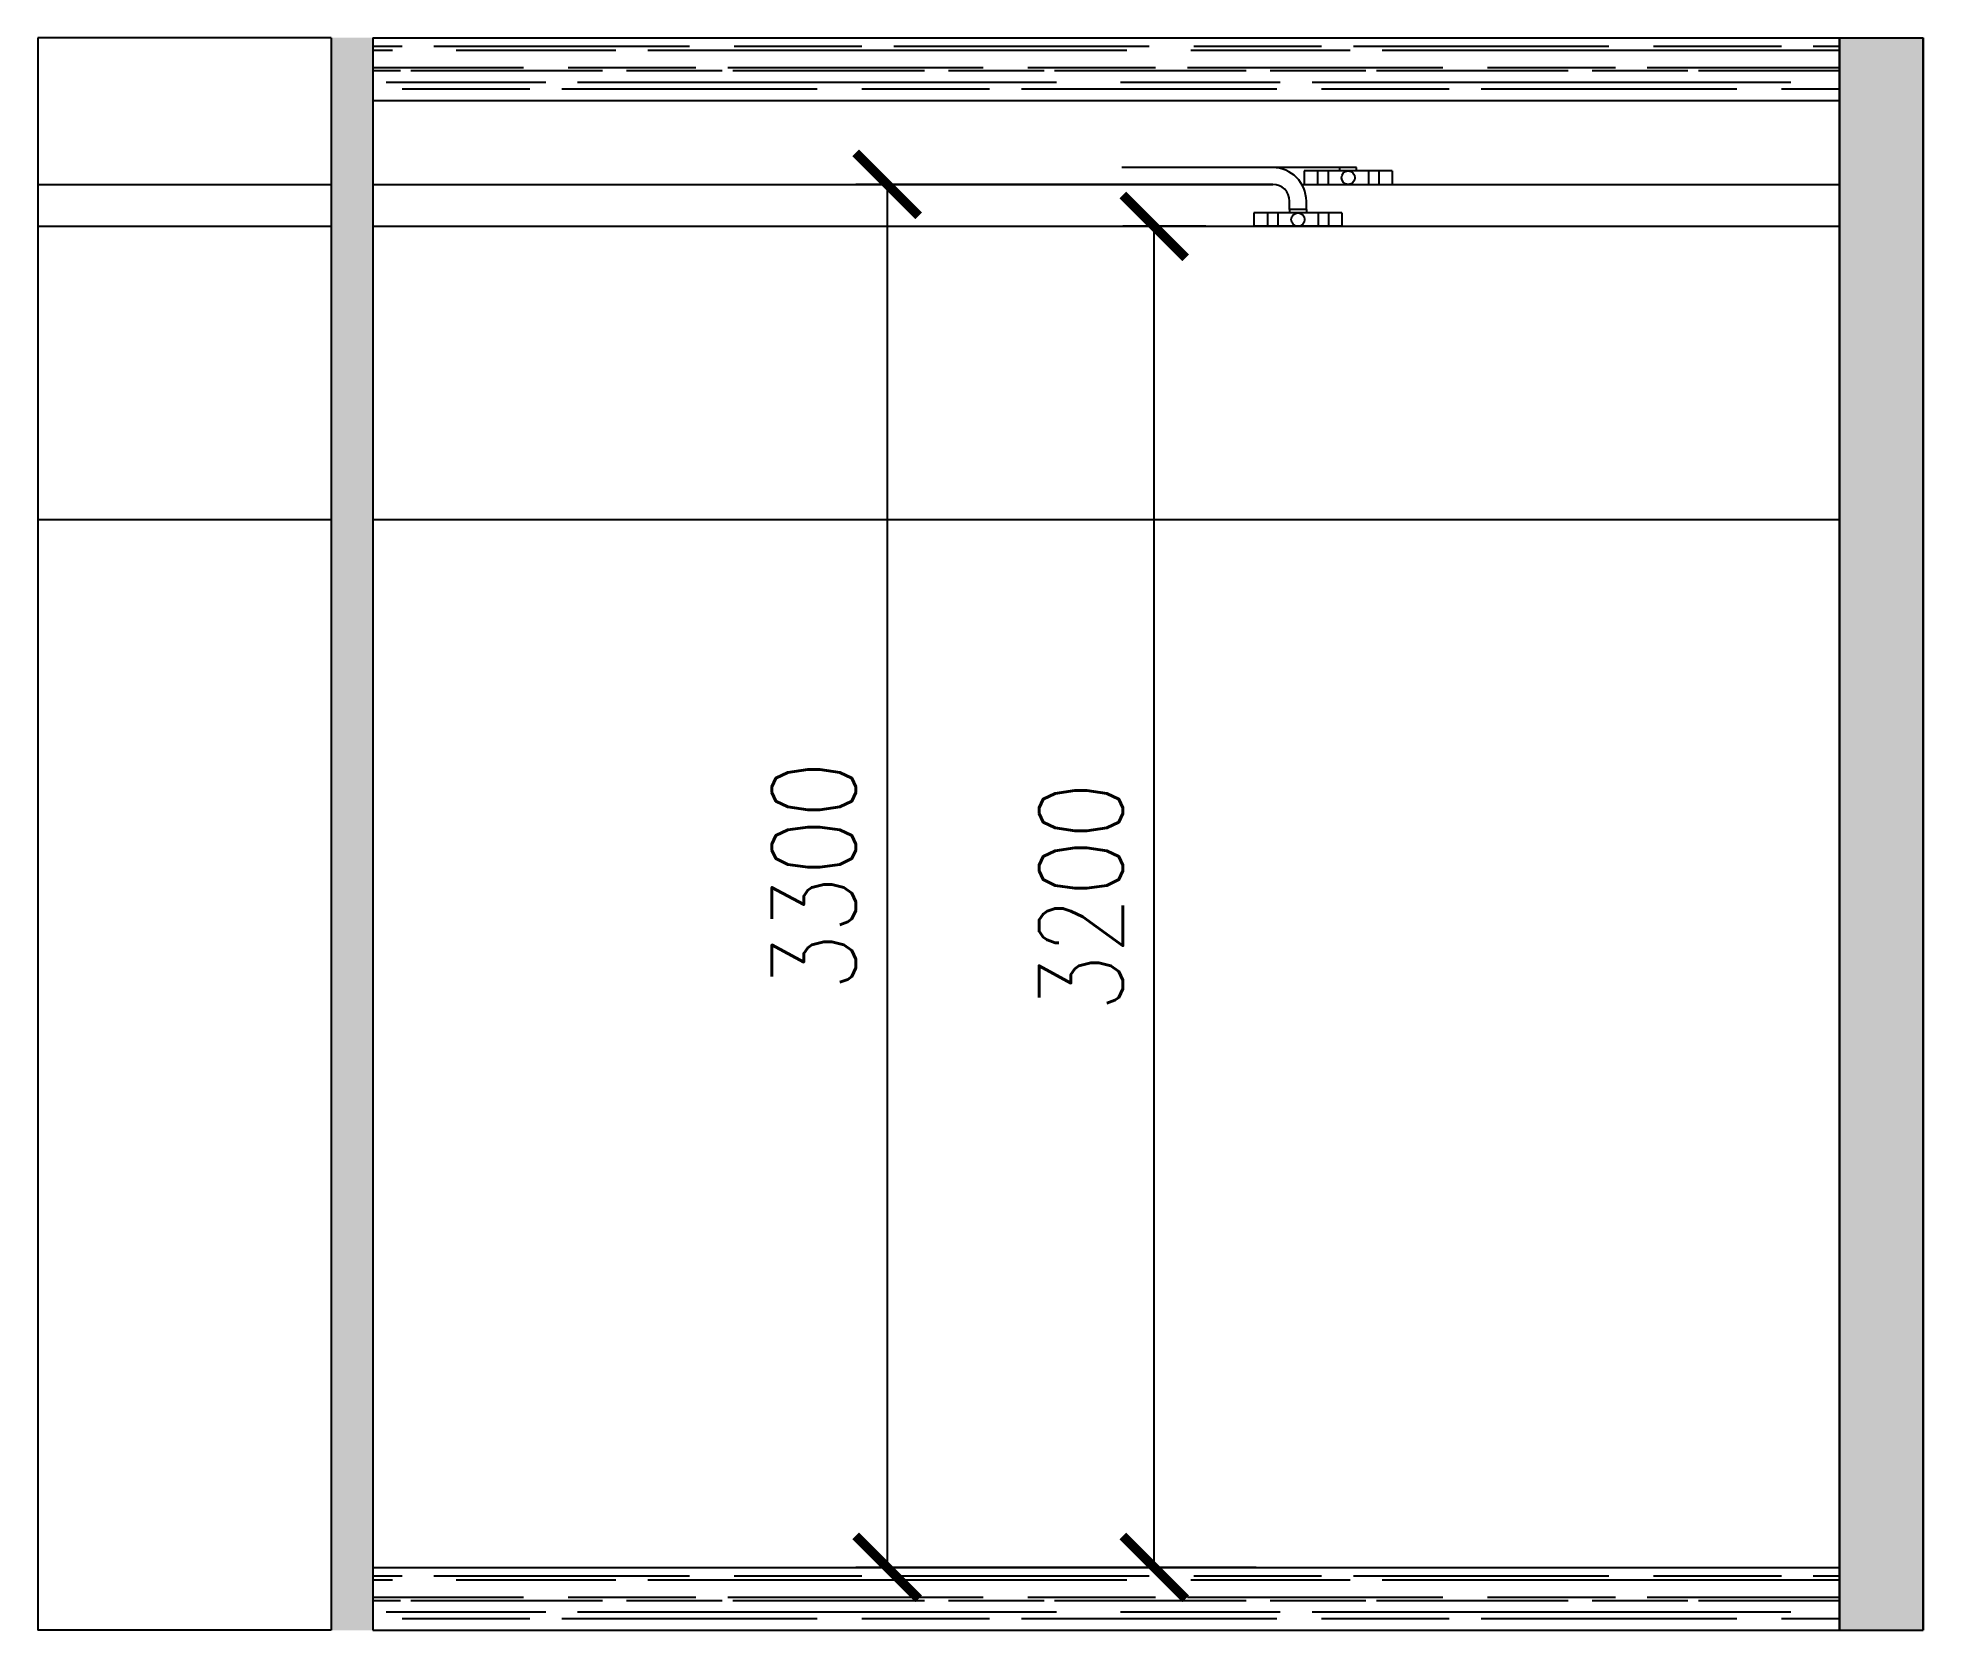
# Model space of a CAD drawing. Header units: millimetres. Extents: x -1288794 to 2153086, y -2701644 to -1335282.
# Drawn here: x 1619598 to 1624098, y -1459853 to -1456053 of the extents above; entities that cross this region are included whole.
import ezdxf

# ---------------------------------------------------------------- set-up
doc = ezdxf.new("R2010")
doc.units = ezdxf.units.MM
doc.header["$LTSCALE"] = 100
doc.header["$PDMODE"] = 34
for name, color, linetype in [('A-WALL-FULL', 8, 'Continuous'), ('AC-CHR', 60, 'Continuous'), ('AC-CHS', 30, 'Continuous'), ('FALSE-CEILING-LEVEL', 5, 'Continuous')]:
    doc.layers.add(name, color=color, linetype=linetype)
doc.styles.add('ROMANS', font='romans.shx', dxfattribs={"width": 0.8})
doc.dimstyles.new('100 of DIM2', dxfattribs={"dimscale": 0, "dimtxt": 200, "dimasz": 150, "dimexe": 75, "dimexo": 200, "dimgap": 75, "dimtad": 1, "dimdec": 0, "dimrnd": 5, "dimzin": 0, "dimdsep": 46, "dimtxsty": 'ROMANS', "dimblk": 'ARCHTICK', "dimcen": 100, "dimclrd": 94, "dimclre": 94, "dimclrt": 2, "dimadec": 0, "dimazin": 0, "dimtfac": 1, "dimtdec": 0, "dimtofl": 0, "dimtmove": 2, "dimatfit": 3, "dimldrblk": 'OPEN90', "dimfxl": 75, "dimtolj": 1, "dimtzin": 0, "dimarcsym": 0})

msp = doc.modelspace()

# ---------------------------------------------------------------- blocks, each defined once
blk = doc.blocks.new('_ArchTick')
at = {"color": 0, "linetype": 'ByBlock', "const_width": 0.15}
blk.add_lwpolyline([(-0.5, -0.5), (0.5, 0.5)], dxfattribs=at)
blk = doc.blocks.new('*D448')
at = {"layer": 'AC-CHS', "color": 94, "lineweight": -2, "transparency": 16777216}
for p, q in [((1622505.8, -1456402.5), (1621550.3, -1456402.5)), ((1621625.3, -1456402.5), (1621625.3, -1459702.5)), ((1622505.8, -1459702.5), (1621550.3, -1459702.5))]:
    blk.add_line(p, q, dxfattribs=at)
at = {"layer": 'Defpoints', "color": 0, "transparency": 16777216}
for p in [(1622705.8, -1456402.5), (1621625.3, -1459702.5), (1622705.8, -1459702.5)]:
    blk.add_point(p, dxfattribs=at)
at = {"layer": 'AC-CHS', "color": 94, "lineweight": -2, "transparency": 16777216, "xscale": 150, "yscale": 150, "zscale": 150}
for p, rotation in [((1621625.3, -1456402.5), 90), ((1621625.3, -1459702.5), 270)]:
    blk.add_blockref('_ArchTick', p, dxfattribs=dict(at, rotation=rotation))
at = {"layer": 'AC-CHS', "color": 2, "transparency": 16777216, "insert": (1621450.3, -1458052.5), "char_height": 200, "attachment_point": 5, "rotation": 90, "style": 'ROMANS'}
blk.add_mtext('\\A1;3300', dxfattribs=at)
blk = doc.blocks.new('*D449')
at = {"layer": 'AC-CHS', "color": 94, "lineweight": -2, "transparency": 16777216}
for p, q in [((1622385.8, -1456502.5), (1622187.9, -1456502.5)), ((1622262.9, -1459702.5), (1622262.9, -1456502.5)), ((1622302.1, -1459702.5), (1622187.9, -1459702.5))]:
    blk.add_line(p, q, dxfattribs=at)
at = {"layer": 'Defpoints', "color": 0, "transparency": 16777216}
for p in [(1622262.9, -1456502.5), (1622585.8, -1456502.5), (1622502.1, -1459702.5)]:
    blk.add_point(p, dxfattribs=at)
at = {"layer": 'AC-CHS', "color": 94, "lineweight": -2, "transparency": 16777216, "xscale": 150, "yscale": 150, "zscale": 150}
for p, rotation in [((1622262.9, -1456502.5), 90), ((1622262.9, -1459702.5), 270)]:
    blk.add_blockref('_ArchTick', p, dxfattribs=dict(at, rotation=rotation))
at = {"layer": 'AC-CHS', "color": 2, "transparency": 16777216, "insert": (1622087.9, -1458102.5), "char_height": 200, "attachment_point": 5, "rotation": 90, "style": 'ROMANS'}
blk.add_mtext('\\A1;3200', dxfattribs=at)

# ---------------------------------------------------------------- dimensions: what is measured, and where the dimension line sits
at = {"layer": 'AC-CHS'}
for base, p1, p2, picture, middle in [((1621625.3, -1459702.5), (1622705.8, -1456402.5), (1622705.8, -1459702.5), '*D448', (1621450.3, -1458052.5)), ((1622262.9, -1456502.5), (1622502.1, -1459702.5), (1622585.8, -1456502.5), '*D449', (1622087.9, -1458102.5))]:
    dim = msp.add_linear_dim(base=base, p1=p1, p2=p2, angle=90, dimstyle='100 of DIM2', override={"dimscale": 1, "dimfxl": 0.2}, dxfattribs=at)
    dim.commit()
    dim.dimension.update_dxf_attribs({"geometry": picture, "text_midpoint": middle})

# ---------------------------------------------------------------- hatches: boundary and pattern name
at = {"layer": 'A-WALL-FULL', "true_color": 0xf26722}
h = msp.add_hatch(dxfattribs=at)
h.set_pattern_fill('BRSTONE', color=30, scale=2)
h.set_pattern_definition([(0, (540015.025, -106039.472), (0, 16.764), []), (90, (540060.745, -106039.472), (-25.4, 16.764), [16.764, -16.764]), (90, (540055.665, -106039.472), (-25.4, 16.764), [16.764, -16.764]), (0, (540060.745, -106036.678), (25.4, 16.764), [-45.72, 5.08]), (0, (540060.745, -106033.884), (25.4, 16.764), [-45.72, 5.08]), (0, (540060.745, -106031.09), (25.4, 16.764), [-45.72, 5.08]), (0, (540060.745, -106028.296), (25.4, 16.764), [-45.72, 5.08]), (0, (540060.745, -106025.502), (25.4, 16.764), [-45.72, 5.08])])
h.paths.add_polyline_path([(1620398.2, -1456052.5), (1620298.2, -1456052.5), (1620298.2, -1459852.5), (1620398.2, -1459852.5)])
at = {"layer": 'A-WALL-FULL', "true_color": 0xed1f24}
h = msp.add_hatch(dxfattribs=at)
h.set_pattern_fill('AR-RROOF', color=240, scale=3)
h.set_pattern_definition([(0, (545415.025, -102389.47), (167.64, 76.2), [1143, -152.4, 381, -76.2]), (0, (545516.37, -102351.37), (-76.2, 101.346), [228.6, -25.146, 457.2, -57.15]), (0, (545453.125, -102324.7), (396.24, 51.054), [609.6, -106.68, 304.8, -76.2])])
h.paths.add_polyline_path([(1620398.2, -1456052.5), (1620398.2, -1456202.5), (1623898.2, -1456202.5), (1623898.2, -1456052.5)])
at = {"layer": 'A-WALL-FULL', "true_color": 0xf26722}
h = msp.add_hatch(dxfattribs=at)
h.set_pattern_fill('BRSTONE', color=30, scale=2)
h.set_pattern_definition([(0, (543615.025, -106039.472), (0, 16.764), []), (90, (543660.745, -106039.472), (-25.4, 16.764), [16.764, -16.764]), (90, (543655.665, -106039.472), (-25.4, 16.764), [16.764, -16.764]), (0, (543660.745, -106036.678), (25.4, 16.764), [-45.72, 5.08]), (0, (543660.745, -106033.884), (25.4, 16.764), [-45.72, 5.08]), (0, (543660.745, -106031.09), (25.4, 16.764), [-45.72, 5.08]), (0, (543660.745, -106028.296), (25.4, 16.764), [-45.72, 5.08]), (0, (543660.745, -106025.502), (25.4, 16.764), [-45.72, 5.08])])
h.paths.add_polyline_path([(1624098.2, -1456052.5), (1623898.2, -1456052.5), (1623898.2, -1459852.5), (1624098.2, -1459852.5)])
at = {"layer": 'A-WALL-FULL', "true_color": 0xed1f24}
h = msp.add_hatch(dxfattribs=at)
h.set_pattern_fill('AR-RROOF', color=240, scale=3)
h.set_pattern_definition([(0, (545415.025, -106039.47), (167.64, 76.2), [1143, -152.4, 381, -76.2]), (0, (545516.37, -106001.37), (-76.2, 101.346), [228.6, -25.146, 457.2, -57.15]), (0, (545453.125, -105974.7), (396.24, 51.054), [609.6, -106.68, 304.8, -76.2])])
h.paths.add_polyline_path([(1623898.2, -1459852.5), (1623898.2, -1459702.5), (1620398.2, -1459702.5), (1620398.2, -1459852.5)])

# ---------------------------------------------------------------- linework, layer by layer
at = {"layer": 'A-WALL-FULL'}
for p, q in [((1620298.2, -1456052.5), (1620298.2, -1459852.5)), ((1620398.2, -1456052.5), (1620398.2, -1459852.5)), ((1620398.2, -1456052.5), (1623898.2, -1456052.5)), ((1623898.2, -1456052.5), (1623898.2, -1459852.5)), ((1623898.2, -1456052.5), (1624098.2, -1456052.5)), ((1623898.2, -1459852.5), (1623898.2, -1456052.5)), ((1624098.2, -1456052.5), (1624098.2, -1459852.5)), ((1624098.2, -1459852.5), (1624098.2, -1456052.5)), ((1620398.2, -1456202.5), (1623898.2, -1456202.5)), ((1620398.2, -1459702.5), (1623898.2, -1459702.5)), ((1620398.2, -1459852.5), (1623898.2, -1459852.5)), ((1623898.2, -1459852.5), (1624098.2, -1459852.5))]:
    msp.add_line(p, q, dxfattribs=at)
at = {"layer": 'AC-CHR'}
for p, q in [((1622745.8, -1456362.5), (1622545.8, -1456362.5)), ((1622830.8, -1456370.5), (1622620.8, -1456370.5)), ((1622620.8, -1456370.5), (1622620.8, -1456402.5)), ((1622652.8, -1456370.5), (1622652.8, -1456402.5)), ((1622677.8, -1456370.5), (1622677.8, -1456402.5)), ((1622705.8, -1456370.5), (1622705.8, -1456362.5)), ((1622745.8, -1456370.5), (1622745.8, -1456362.5)), ((1622773.8, -1456370.5), (1622773.8, -1456402.5)), ((1622798.8, -1456370.5), (1622798.8, -1456402.5)), ((1622830.8, -1456370.5), (1622830.8, -1456402.5)), ((1622615.1, -1456402.5), (1622830.8, -1456402.5))]:
    msp.add_line(p, q, dxfattribs=at)
msp.add_circle((1622725.8, -1456386.5), 16, dxfattribs=at)
at = {"layer": 'AC-CHS'}
for p, q in [((1619598.2, -1456052.5), (1619598.2, -1459852.5)), ((1620298.2, -1456052.5), (1619598.2, -1456052.5)), ((1622545.8, -1456362.5), (1622185.8, -1456362.5)), ((1622545.8, -1456402.5), (1622185.8, -1456402.5)), ((1622585.8, -1456462.5), (1622585.8, -1456442.5)), ((1622585.8, -1456462.5), (1622585.8, -1456470.5)), ((1622625.8, -1456462.5), (1622585.8, -1456462.5)), ((1622625.8, -1456462.5), (1622625.8, -1456442.5)), ((1622625.8, -1456462.5), (1622625.8, -1456470.5)), ((1622710.8, -1456470.5), (1622500.8, -1456470.5)), ((1622500.8, -1456470.5), (1622500.8, -1456502.5)), ((1622710.8, -1456502.5), (1622500.8, -1456502.5)), ((1622532.8, -1456470.5), (1622532.8, -1456502.5)), ((1622557.8, -1456470.5), (1622557.8, -1456502.5)), ((1622653.8, -1456470.5), (1622653.8, -1456502.5)), ((1622678.8, -1456470.5), (1622678.8, -1456502.5)), ((1622710.8, -1456470.5), (1622710.8, -1456502.5)), ((1620298.2, -1459852.5), (1619598.2, -1459852.5))]:
    msp.add_line(p, q, dxfattribs=at)
msp.add_circle((1622605.8, -1456486.5), 16, dxfattribs=at)
for radius in [80, 40]:
    msp.add_arc((1622545.8, -1456442.5, 0), radius, 0, 90, dxfattribs=at)
at = {"layer": 'FALSE-CEILING-LEVEL'}
for p, q in [((1619598.2, -1456402.5), (1620298.2, -1456402.5)), ((1620398.2, -1456402.5), (1622545.8, -1456402.5)), ((1622615.1, -1456402.5), (1623898.2, -1456402.5)), ((1619598.2, -1456502.5), (1620298.2, -1456502.5)), ((1620398.2, -1456502.5), (1623898.2, -1456502.5)), ((1619598.2, -1457202.5), (1620298.2, -1457202.5)), ((1620398.2, -1457202.5), (1623898.2, -1457202.5))]:
    msp.add_line(p, q, dxfattribs=at)

msp.set_redraw_order([(e.dxf.handle, doc.entitydb.next_handle()) for e in msp.query("TEXT MTEXT ATTDEF DIMENSION ARC_DIMENSION")])  # texts and dimensions are drawn at this point

doc.saveas('drawing.dxf')
